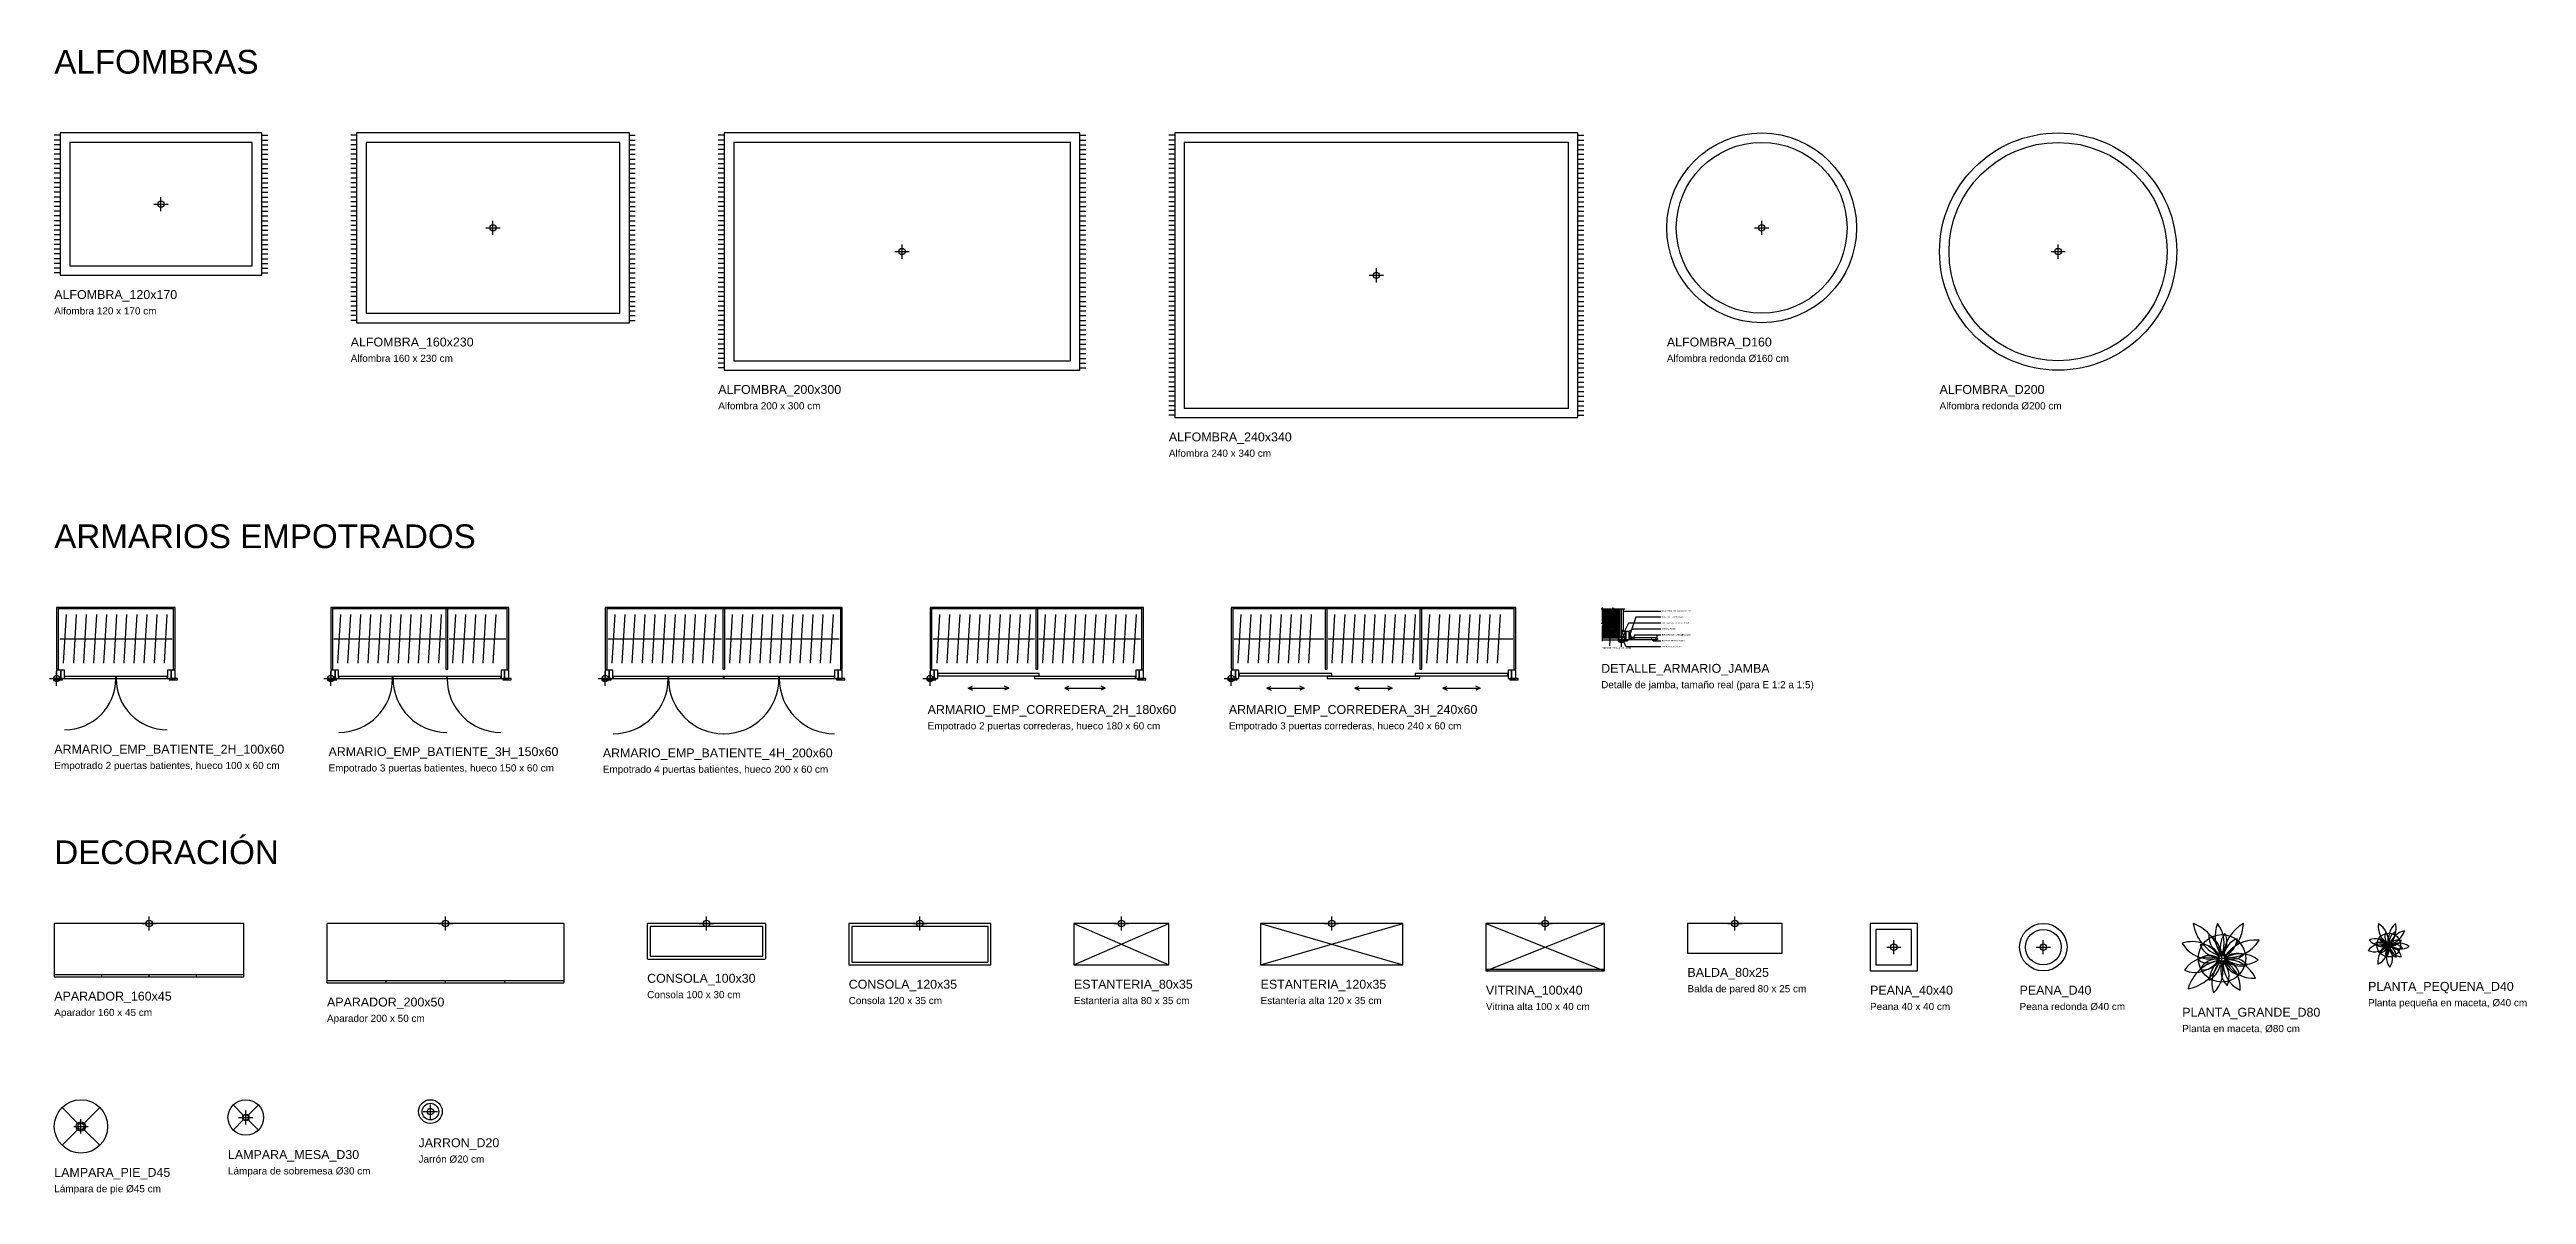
# Model space of a CAD drawing. Header units: millimetres. Extents: x -40 to 20850, y -32766 to 325.
# Drawn here: x -40 to 20850, y -32766 to -23115 of the extents above; entities that cross this region are included whole.
import ezdxf

# ---------------------------------------------------------------- set-up
doc = ezdxf.new("R2010")
doc.units = ezdxf.units.MM
for name, color, linetype in [('CAT-BLOQUES', 7, 'Continuous'), ('CAT-TEXTOS', 8, 'Continuous'), ('CAT-TITULOS', 7, 'Continuous')]:
    doc.layers.add(name, color=color, linetype=linetype)
doc.layers.add('CAT-PUNTO-INSERCION', color=1, linetype='Continuous', plot=False)
doc.styles.add('MOB_TEXTO', font='arial.ttf')

msp = doc.modelspace()

# ---------------------------------------------------------------- texts
at = {"layer": 'CAT-TEXTOS', "style": 'MOB_TEXTO'}
for s, height, p in [('ALFOMBRA_120x170', 75, (0, -25218)), ('Alfombra 120 x 170 cm', 60, (0, -25348)), ('ALFOMBRA_160x230', 75, (2500, -25618)), ('Alfombra 160 x 230 cm', 60, (2500, -25748)), ('ALFOMBRA_D160', 75, (13600, -25618)), ('Alfombra redonda Ø160 cm', 60, (13600, -25748)), ('ALFOMBRA_200x300', 75, (5600, -26018)), ('Alfombra 200 x 300 cm', 60, (5600, -26148)), ('ALFOMBRA_D200', 75, (15900, -26018)), ('Alfombra redonda Ø200 cm', 60, (15900, -26148)), ('ALFOMBRA_240x340', 75, (9400, -26418)), ('Alfombra 240 x 340 cm', 60, (9400, -26548)), ('DETALLE_ARMARIO_JAMBA', 75, (13046, -28369)), ('Detalle de jamba, tamaño real (para E 1:2 a 1:5)', 60, (13046, -28499)), ('ARMARIO_EMP_CORREDERA_2H_180x60', 75, (7366, -28716)), ('Empotrado 2 puertas correderas, hueco 180 x 60 cm', 60, (7366, -28846)), ('ARMARIO_EMP_CORREDERA_3H_240x60', 75, (9906, -28716)), ('Empotrado 3 puertas correderas, hueco 240 x 60 cm', 60, (9906, -28846)), ('ARMARIO_EMP_BATIENTE_2H_100x60', 75, (0, -29050)), ('ARMARIO_EMP_BATIENTE_3H_150x60', 75, (2313, -29071)), ('ARMARIO_EMP_BATIENTE_4H_200x60', 75, (4626, -29082)), ('Empotrado 2 puertas batientes, hueco 100 x 60 cm', 60, (0, -29180)), ('Empotrado 3 puertas batientes, hueco 150 x 60 cm', 60, (2313, -29201)), ('Empotrado 4 puertas batientes, hueco 200 x 60 cm', 60, (4626, -29212)), ('CONSOLA_100x30', 75, (5000, -30982)), ('BALDA_80x25', 75, (13774, -30932)), ('APARADOR_160x45', 75, (0, -31132)), ('APARADOR_200x50', 75, (2300, -31182)), ('Consola 100 x 30 cm', 60, (5000, -31112)), ('Consola 120 x 35 cm', 60, (6700, -31162)), ('CONSOLA_120x35', 75, (6700, -31032)), ('Estantería alta 80 x 35 cm', 60, (8600, -31162)), ('ESTANTERIA_80x35', 75, (8600, -31032)), ('Estantería alta 120 x 35 cm', 60, (10174, -31162)), ('ESTANTERIA_120x35', 75, (10174, -31032)), ('VITRINA_100x40', 75, (12074, -31082)), ('Balda de pared 80 x 25 cm', 60, (13774, -31062)), ('PEANA_40x40', 75, (15314, -31082)), ('PEANA_D40', 75, (16575, -31082)), ('Planta pequeña en maceta, Ø40 cm', 60, (19514, -31180)), ('PLANTA_PEQUENA_D40', 75, (19514, -31050)), ('Aparador 160 x 45 cm', 60, (0, -31262)), ('Aparador 200 x 50 cm', 60, (2300, -31312)), ('Vitrina alta 100 x 40 cm', 60, (12074, -31212)), ('Peana 40 x 40 cm', 60, (15314, -31212)), ('Peana redonda Ø40 cm', 60, (16575, -31212)), ('PLANTA_GRANDE_D80', 75, (17947, -31268)), ('Planta en maceta, Ø80 cm', 60, (17947, -31398)), ('JARRON_D20', 75, (3072, -32368)), ('LAMPARA_PIE_D45', 75, (0, -32618)), ('Lámpara de sobremesa Ø30 cm', 60, (1465, -32598)), ('LAMPARA_MESA_D30', 75, (1465, -32468)), ('Jarrón Ø20 cm', 60, (3072, -32498)), ('Lámpara de pie Ø45 cm', 60, (0, -32748))]:
    msp.add_text(s, height=height, dxfattribs=at).set_placement(p)
at = {"layer": 'CAT-TITULOS', "style": 'MOB_TEXTO'}
for s, p in [('ALFOMBRAS', (0, -23318)), ('ARMARIOS EMPOTRADOS', (0, -27318)), ('DECORACIÓN', (0, -29982))]:
    msp.add_text(s, height=200, dxfattribs=at).set_placement(p)

# ---------------------------------------------------------------- blocks, each defined once
blk = doc.blocks.new('APARADOR_160x45')
for p, q in [((-800, -430), (800, -430)), ((-400, -450), (-400, -430)), ((0, -450), (0, -430)), ((400, -450), (400, -430))]:
    blk.add_line(p, q)
blk.add_lwpolyline([(-796, -450), (796, -450, 0.414214), (800, -446), (800, -4, 0.414214), (796, 0), (-796, 0, 0.414214), (-800, -4), (-800, -446, 0.414214)], format="xyb", close=True)
blk = doc.blocks.new('APARADOR_200x50')
for p, q in [((-1000, -480), (1000, -480)), ((-500, -500), (-500, -480)), ((0, -500), (0, -480)), ((500, -500), (500, -480))]:
    blk.add_line(p, q)
blk.add_lwpolyline([(-996, -500), (996, -500, 0.414214), (1000, -496), (1000, -4, 0.414214), (996, 0), (-996, 0, 0.414214), (-1000, -4), (-1000, -496, 0.414214)], format="xyb", close=True)
blk = doc.blocks.new('CONSOLA_100x30')
for points in [[(-494, -300), (494, -300, 0.414214), (500, -294), (500, -6, 0.414214), (494, 0), (-494, 0, 0.414214), (-500, -6), (-500, -294, 0.414214)], [(-473, -275), (473, -275, 0.414214), (475, -273), (475, -27, 0.414214), (473, -25), (-473, -25, 0.414214), (-475, -27), (-475, -273, 0.414214)]]:
    blk.add_lwpolyline(points, format="xyb", close=True)
blk = doc.blocks.new('CONSOLA_120x35')
for points in [[(-594, -350), (594, -350, 0.414214), (600, -344), (600, -6, 0.414214), (594, 0), (-594, 0, 0.414214), (-600, -6), (-600, -344, 0.414214)], [(-573, -325), (573, -325, 0.414214), (575, -323), (575, -27, 0.414214), (573, -25), (-573, -25, 0.414214), (-575, -27), (-575, -323, 0.414214)]]:
    blk.add_lwpolyline(points, format="xyb", close=True)
blk = doc.blocks.new('ESTANTERIA_80x35')
for p, q in [((-400, -350), (400, 0)), ((-400, 0), (400, -350))]:
    blk.add_line(p, q)
blk.add_lwpolyline([(-400, -350), (400, -350), (400, 0), (-400, 0)], close=True)
blk = doc.blocks.new('ESTANTERIA_120x35')
for p, q in [((-600, -350), (600, 0)), ((-600, 0), (600, -350))]:
    blk.add_line(p, q)
blk.add_lwpolyline([(-600, -350), (600, -350), (600, 0), (-600, 0)], close=True)
blk = doc.blocks.new('VITRINA_100x40')
for p, q in [((-500, -400), (500, 0)), ((-500, 0), (500, -400)), ((-500, -385), (500, -385))]:
    blk.add_line(p, q)
blk.add_lwpolyline([(-500, -400), (500, -400), (500, 0), (-500, 0)], close=True)
blk = doc.blocks.new('BALDA_80x25')
blk.add_lwpolyline([(-400, -250), (400, -250), (400, 0), (-400, 0)], close=True)
blk = doc.blocks.new('PEANA_40x40')
for points in [[(-200, -200), (200, -200), (200, 200), (-200, 200)], [(-150, -150), (150, -150), (150, 150), (-150, 150)]]:
    blk.add_lwpolyline(points, close=True)
blk = doc.blocks.new('PEANA_D40')
for radius in [200, 150]:
    blk.add_circle((0, 0), radius)
blk = doc.blocks.new('PLANTA_GRANDE_D80')
for points in [[(-15, 18, 0.27238), (-243, 293, 0.27238)], [(-3, 24, 0.269071), (-37, 294, 0.269071)], [(3, 24, 0.289977), (25, 209, 0.289977)], [(13, 20, 0.26375), (181, 294, 0.26375)], [(-22, 9, 0.354771), (-335, 127, 0.354771)], [(-23, -7, 0.357626), (-317, -101, 0.357626)], [(-24, -2, 0.358017), (-199, -13, 0.358017)], [(-20, 13, 0.347514), (-184, 113, 0.347514)], [(-12, 21, 0.28441), (-111, 199, 0.28441)], [(15, 19, 0.291415), (129, 165, 0.291415)], [(22, 10, 0.296569), (313, 152, 0.296569)], [(23, -6, 0.305621), (212, -56, 0.305621)], [(24, 4, 0.280596), (182, 30, 0.280596)], [(24, -1, 0.325093), (305, -15, 0.325093)], [(-18, -16, 0.288961), (-286, -256, 0.288961)], [(-21, -11, 0.335714), (-186, -93, 0.335714)], [(-12, -21, 0.263921), (-107, -184, 0.263921)], [(-6, -23, 0.290848), (-72, -292, 0.290848)], [(5, -24, 0.317303), (44, -228, 0.317303)], [(12, -21, 0.31816), (152, -268, 0.31816)], [(18, -16, 0.32953), (147, -138, 0.32953)], [(21, -12, 0.314774), (284, -167, 0.314774)]]:
    blk.add_lwpolyline(points, format="xyb", close=True)
blk.add_circle((0, 0), 200)
blk = doc.blocks.new('PLANTA_PEQUENA_D40')
for points in [[(-12, -3, 0.346805), (-174, -45, 0.346805)], [(-12, 3, 0.323907), (-165, 43, 0.323907)], [(-12, 1, 0.303616), (-122, 10, 0.303616)], [(-5, 11, 0.307026), (-87, 180, 0.307026)], [(-10, 7, 0.273597), (-77, 52, 0.273597)], [(-3, 12, 0.353559), (-27, 102, 0.353559)], [(4, 11, 0.285935), (58, 182, 0.285935)], [(5, 11, 0.299496), (54, 109, 0.299496)], [(9, 8, 0.266553), (134, 119, 0.266553)], [(11, 4, 0.347881), (108, 38, 0.347881)], [(12, -1, 0.296996), (174, -13, 0.296996)], [(12, -3, 0.359099), (116, -27, 0.359099)], [(-6, -10, 0.327141), (-92, -161, 0.327141)], [(-9, -8, 0.310724), (-74, -67, 0.310724)], [(-2, -12, 0.318507), (-21, -100, 0.318507)], [(1, -12, 0.31911), (10, -186, 0.31911)], [(6, -10, 0.328198), (63, -103, 0.328198)], [(9, -8, 0.346553), (106, -100, 0.346553)]]:
    blk.add_lwpolyline(points, format="xyb", close=True)
blk.add_circle((0, 0), 100)
blk = doc.blocks.new('LAMPARA_PIE_D45')
for p, q in [((-28, 28), (-159, 159)), ((28, 28), (159, 159)), ((-28, -28), (-159, -159)), ((28, -28), (159, -159))]:
    blk.add_line(p, q)
for radius in [225, 40]:
    blk.add_circle((0, 0), radius)
blk = doc.blocks.new('LAMPARA_MESA_D30')
for p, q in [((-18, 18), (-106, 106)), ((18, 18), (106, 106)), ((-18, -18), (-106, -106)), ((18, -18), (106, -106))]:
    blk.add_line(p, q)
for radius in [150, 25]:
    blk.add_circle((0, 0), radius)
blk = doc.blocks.new('JARRON_D20')
for radius in [100, 70]:
    blk.add_circle((0, 0), radius)
blk = doc.blocks.new('ARMARIO_EMP_BATIENTE_2H_100x60')
for p, q in [((59, 130), (83, 540)), ((144, 130), (168, 540)), ((229, 130), (253, 540)), ((314, 130), (338, 540)), ((399, 130), (423, 540)), ((484, 130), (508, 540)), ((569, 130), (593, 540)), ((654, 130), (678, 540)), ((739, 130), (763, 540)), ((824, 130), (848, 540)), ((909, 130), (933, 540)), ((26, 335), (974, 335))]:
    blk.add_line(p, q)
for points in [[(0, 80), (16, 80), (16, 600), (0, 600)], [(16, 590), (984, 590), (984, 600), (16, 600)], [(984, 80), (1000, 80), (1000, 600), (984, 600)], [(-20, -10), (50, -10), (50, 0), (-20, 0)], [(0, 0), (35, 0), (35, 70), (0, 70)], [(35, 0), (65, 0), (65, 70), (35, 70)], [(67, 0), (498.5, 0), (498.5, 19), (67, 19)], [(501.5, 0), (933, 0), (933, 19), (501.5, 19)], [(935, 0), (965, 0), (965, 70), (935, 70)], [(950, -10), (1020, -10), (1020, 0), (950, 0)], [(965, 0), (1000, 0), (1000, 70), (965, 70)]]:
    blk.add_lwpolyline(points, close=True)
for centre, start, end in [((67, 0), 270, 360), ((933, 0), 180, 270)]:
    blk.add_arc(centre, 431.5, start, end)
blk = doc.blocks.new('ARMARIO_EMP_BATIENTE_3H_150x60')
for p, q in [((59, 130), (83, 540)), ((144, 130), (168, 540)), ((229, 130), (253, 540)), ((314, 130), (338, 540)), ((399, 130), (423, 540)), ((484, 130), (508, 540)), ((569, 130), (593, 540)), ((654, 130), (678, 540)), ((739, 130), (763, 540)), ((824, 130), (848, 540)), ((909, 130), (933, 540)), ((1029, 130), (1053, 540)), ((1114, 130), (1138, 540)), ((1199, 130), (1223, 540)), ((1284, 130), (1308, 540)), ((1369, 130), (1393, 540)), ((26, 335), (960, 335)), ((996, 335), (1474, 335))]:
    blk.add_line(p, q)
for points in [[(0, 80), (16, 80), (16, 600), (0, 600)], [(16, 590), (1484, 590), (1484, 600), (16, 600)], [(970, 80), (986, 80), (986, 590), (970, 590)], [(1484, 80), (1500, 80), (1500, 600), (1484, 600)], [(-20, -10), (50, -10), (50, 0), (-20, 0)], [(0, 0), (35, 0), (35, 70), (0, 70)], [(35, 0), (65, 0), (65, 70), (35, 70)], [(67, 0), (520, 0), (520, 19), (67, 19)], [(523, 0), (977, 0), (977, 19), (523, 19)], [(980, 0), (1433, 0), (1433, 19), (980, 19)], [(1435, 0), (1465, 0), (1465, 70), (1435, 70)], [(1450, -10), (1520, -10), (1520, 0), (1450, 0)], [(1465, 0), (1500, 0), (1500, 70), (1465, 70)]]:
    blk.add_lwpolyline(points, close=True)
for centre, start, end in [((67, 0), 270, 360), ((977, 0), 180, 270), ((1433, 0), 180, 270)]:
    blk.add_arc(centre, 453, start, end)
blk = doc.blocks.new('ARMARIO_EMP_BATIENTE_4H_200x60')
for p, q in [((59, 130), (83, 540)), ((144, 130), (168, 540)), ((229, 130), (253, 540)), ((314, 130), (338, 540)), ((399, 130), (423, 540)), ((484, 130), (508, 540)), ((569, 130), (593, 540)), ((654, 130), (678, 540)), ((739, 130), (763, 540)), ((824, 130), (848, 540)), ((909, 130), (933, 540)), ((1051, 130), (1075, 540)), ((1136, 130), (1160, 540)), ((1221, 130), (1245, 540)), ((1306, 130), (1330, 540)), ((1391, 130), (1415, 540)), ((1476, 130), (1500, 540)), ((1561, 130), (1585, 540)), ((1646, 130), (1670, 540)), ((1731, 130), (1755, 540)), ((1816, 130), (1840, 540)), ((1901, 130), (1925, 540)), ((26, 335), (982, 335)), ((1018, 335), (1974, 335))]:
    blk.add_line(p, q)
for points in [[(0, 80), (16, 80), (16, 600), (0, 600)], [(16, 590), (1984, 590), (1984, 600), (16, 600)], [(992, 80), (1008, 80), (1008, 590), (992, 590)], [(1984, 80), (2000, 80), (2000, 600), (1984, 600)], [(-20, -10), (50, -10), (50, 0), (-20, 0)], [(0, 0), (35, 0), (35, 70), (0, 70)], [(35, 0), (65, 0), (65, 70), (35, 70)], [(67, 0), (531.25, 0), (531.25, 19), (67, 19)], [(534.25, 0), (998.5, 0), (998.5, 19), (534.25, 19)], [(1001.5, 0), (1465.75, 0), (1465.75, 19), (1001.5, 19)], [(1468.75, 0), (1933, 0), (1933, 19), (1468.75, 19)], [(1935, 0), (1965, 0), (1965, 70), (1935, 70)], [(1950, -10), (2020, -10), (2020, 0), (1950, 0)], [(1965, 0), (2000, 0), (2000, 70), (1965, 70)]]:
    blk.add_lwpolyline(points, close=True)
for centre, start, end in [((67, 0), 270, 360), ((998.5, 0), 180, 270), ((1001.5, 0), 270, 360), ((1933, 0), 180, 270)]:
    blk.add_arc(centre, 464.25, start, end)
blk = doc.blocks.new('ARMARIO_EMP_CORREDERA_2H_180x60')
for p, q in [((59, 130), (83, 540)), ((144, 130), (168, 540)), ((229, 130), (253, 540)), ((314, 130), (338, 540)), ((399, 130), (423, 540)), ((484, 130), (508, 540)), ((569, 130), (593, 540)), ((654, 130), (678, 540)), ((739, 130), (763, 540)), ((824, 130), (848, 540)), ((951, 130), (975, 540)), ((1036, 130), (1060, 540)), ((1121, 130), (1145, 540)), ((1206, 130), (1230, 540)), ((1291, 130), (1315, 540)), ((1376, 130), (1400, 540)), ((1461, 130), (1485, 540)), ((1546, 130), (1570, 540)), ((1631, 130), (1655, 540)), ((1716, 130), (1740, 540)), ((26, 335), (882, 335)), ((918, 335), (1774, 335)), ((322.9, -80), (357.9, -62.5)), ((322.9, -80), (664.1, -80)), ((322.9, -80), (357.9, -97.5)), ((664.1, -80), (629.1, -62.5)), ((664.1, -80), (629.1, -97.5)), ((1135.9, -80), (1170.9, -62.5)), ((1135.9, -80), (1477.1, -80)), ((1135.9, -80), (1170.9, -97.5)), ((1477.1, -80), (1442.1, -62.5)), ((1477.1, -80), (1442.1, -97.5))]:
    blk.add_line(p, q)
for points in [[(0, 80), (16, 80), (16, 600), (0, 600)], [(16, 590), (1784, 590), (1784, 600), (16, 600)], [(892, 80), (908, 80), (908, 590), (892, 590)], [(1784, 80), (1800, 80), (1800, 600), (1784, 600)], [(-20, -10), (50, -10), (50, 0), (-20, 0)], [(0, 0), (35, 0), (35, 70), (0, 70)], [(35, 0), (65, 0), (65, 70), (35, 70)], [(67, 23), (920, 23), (920, 42), (67, 42)], [(880, 0), (1733, 0), (1733, 19), (880, 19)], [(1735, 0), (1765, 0), (1765, 70), (1735, 70)], [(1750, -10), (1820, -10), (1820, 0), (1750, 0)], [(1765, 0), (1800, 0), (1800, 70), (1765, 70)]]:
    blk.add_lwpolyline(points, close=True)
blk = doc.blocks.new('ARMARIO_EMP_CORREDERA_3H_240x60')
for p, q in [((59, 130), (83, 540)), ((144, 130), (168, 540)), ((229, 130), (253, 540)), ((314, 130), (338, 540)), ((399, 130), (423, 540)), ((484, 130), (508, 540)), ((569, 130), (593, 540)), ((654, 130), (678, 540)), ((851, 130), (875, 540)), ((936, 130), (960, 540)), ((1021, 130), (1045, 540)), ((1106, 130), (1130, 540)), ((1191, 130), (1215, 540)), ((1276, 130), (1300, 540)), ((1361, 130), (1385, 540)), ((1446, 130), (1470, 540)), ((1531, 130), (1555, 540)), ((1651, 130), (1675, 540)), ((1736, 130), (1760, 540)), ((1821, 130), (1845, 540)), ((1906, 130), (1930, 540)), ((1991, 130), (2015, 540)), ((2076, 130), (2100, 540)), ((2161, 130), (2185, 540)), ((2246, 130), (2270, 540)), ((26, 335), (782, 335)), ((818, 335), (1582, 335)), ((1618, 335), (2374, 335)), ((301.6, -80), (336.6, -62.5)), ((301.6, -80), (614.4, -80)), ((301.6, -80), (336.6, -97.5)), ((614.4, -80), (579.4, -62.5)), ((614.4, -80), (579.4, -97.5)), ((1043.6, -80), (1078.6, -62.5)), ((1043.6, -80), (1356.4, -80)), ((1043.6, -80), (1078.6, -97.5)), ((1356.4, -80), (1321.4, -62.5)), ((1356.4, -80), (1321.4, -97.5)), ((1785.6, -80), (1820.6, -62.5)), ((1785.6, -80), (2098.4, -80)), ((1785.6, -80), (1820.6, -97.5)), ((2098.4, -80), (2063.4, -62.5)), ((2098.4, -80), (2063.4, -97.5))]:
    blk.add_line(p, q)
for points in [[(0, 80), (16, 80), (16, 600), (0, 600)], [(16, 590), (2384, 590), (2384, 600), (16, 600)], [(792, 80), (808, 80), (808, 590), (792, 590)], [(1592, 80), (1608, 80), (1608, 590), (1592, 590)], [(2384, 80), (2400, 80), (2400, 600), (2384, 600)], [(-20, -10), (50, -10), (50, 0), (-20, 0)], [(0, 0), (35, 0), (35, 70), (0, 70)], [(35, 0), (65, 0), (65, 70), (35, 70)], [(67, 23), (849, 23), (849, 42), (67, 42)], [(809, 0), (1591, 0), (1591, 19), (809, 19)], [(1551, 23), (2333, 23), (2333, 42), (1551, 42)], [(2335, 0), (2365, 0), (2365, 70), (2335, 70)], [(2350, -10), (2420, -10), (2420, 0), (2350, 0)], [(2365, 0), (2400, 0), (2400, 70), (2365, 70)]]:
    blk.add_lwpolyline(points, close=True)
blk = doc.blocks.new('DETALLE_ARMARIO_JAMBA')
h = blk.add_hatch()
h.set_pattern_fill('ANSI31', color=256, scale=3)
h.paths.add_polyline_path([(-160, 15), (-15, 15), (-15, 260), (-160, 260)])
for p, q in [((-15, 15), (-15, 260)), ((0, 0), (0, 260)), ((-160, 15), (-15, 15)), ((-160, 0), (0, 0)), ((0, 0), (35, 70)), ((0, 70), (35, 0))]:
    blk.add_line(p, q)
for points in [[(-172, 260), (-90, 260), (-84, 250), (-72, 270), (-66, 260), (28, 260)], [(-160, -12), (-160, 118), (-150, 124), (-170, 136), (-160, 142), (-160, 272)], [(0, 80), (16, 80), (16, 260)], [(330, 239), (16, 239)], [(-100, -52), (-90, 100)], [(330, 139), (60, 139), (18, 62)], [(330, 89), (100, 89), (50, 66)], [(300, 0), (67, 0), (67, 19), (300, 19)], [(330, 189), (120, 189), (75, 58)], [(330, 39), (110, 39), (100, 16)], [(330, -11), (270, -11), (250, 8)], [(300, -14), (300, 4), (310, 8), (290, 14), (300, 18), (300, 33)], [(330, -61), (40, -61), (15, -6)]]:
    blk.add_lwpolyline(points)
blk.add_lwpolyline([(-17, -10), (50, -10), (50, 0), (-20, 0), (-20, -7, 0.414214)], format="xyb", close=True)
for points in [[(0, 0), (35, 0), (35, 70), (0, 70)], [(35, 0), (65, 0), (65, 70), (35, 70)], [(65, 28), (75, 28), (75, 62), (65, 62)], [(72, 6), (107, 6), (107, 19), (72, 19)]]:
    blk.add_lwpolyline(points, close=True)
at = {"const_width": 5}
blk.add_lwpolyline([(90, 17), (75, 45)], dxfattribs=at)
at = {"style": 'MOB_TEXTO'}
for s, p in [('COSTADO DEL CASCO 16 mm', (340, 235)), ('BASE DE LA BISAGRA', (340, 185)), ('PREMARCO DE PINO 70x35', (340, 135)), ('CERCO 70x30', (340, 85)), ('BISAGRA DE CAZOLETA Ø35', (340, 35)), ('TABIQUE + ENLUCIDO 15 mm', (-165, -75)), ('TAPAJUNTAS 70x10', (340, -65)), ('PUERTA DE DM 19 mm', (340, -15))]:
    blk.add_text(s, height=12.5, dxfattribs=at).set_placement(p)
blk = doc.blocks.new('ALFOMBRA_120x170')
for p, q in [((-850, 580), (-900, 580)), ((-850, 540), (-900, 540)), ((-850, 500), (-900, 500)), ((-850, 460), (-900, 460)), ((-850, 420), (-900, 420)), ((850, 580), (900, 580)), ((850, 540), (900, 540)), ((850, 500), (900, 500)), ((850, 460), (900, 460)), ((850, 420), (900, 420)), ((-850, 380), (-900, 380)), ((-850, 340), (-900, 340)), ((-850, 300), (-900, 300)), ((-850, 260), (-900, 260)), ((-850, 220), (-900, 220)), ((850, 380), (900, 380)), ((850, 340), (900, 340)), ((850, 300), (900, 300)), ((850, 260), (900, 260)), ((850, 220), (900, 220)), ((-850, 180), (-900, 180)), ((-850, 140), (-900, 140)), ((-850, 100), (-900, 100)), ((-850, 60), (-900, 60)), ((-850, 20), (-900, 20)), ((850, 180), (900, 180)), ((850, 140), (900, 140)), ((850, 100), (900, 100)), ((850, 60), (900, 60)), ((850, 20), (900, 20)), ((-850, -20), (-900, -20)), ((-850, -60), (-900, -60)), ((-850, -100), (-900, -100)), ((-850, -140), (-900, -140)), ((-850, -180), (-900, -180)), ((850, -20), (900, -20)), ((850, -60), (900, -60)), ((850, -100), (900, -100)), ((850, -140), (900, -140)), ((850, -180), (900, -180)), ((-850, -220), (-900, -220)), ((-850, -260), (-900, -260)), ((-850, -300), (-900, -300)), ((-850, -340), (-900, -340)), ((-850, -380), (-900, -380)), ((850, -220), (900, -220)), ((850, -260), (900, -260)), ((850, -300), (900, -300)), ((850, -340), (900, -340)), ((850, -380), (900, -380)), ((-850, -420), (-900, -420)), ((-850, -460), (-900, -460)), ((-850, -500), (-900, -500)), ((-850, -540), (-900, -540)), ((-850, -580), (-900, -580)), ((850, -420), (900, -420)), ((850, -460), (900, -460)), ((850, -500), (900, -500)), ((850, -540), (900, -540)), ((850, -580), (900, -580))]:
    blk.add_line(p, q)
for points in [[(-850, -600), (850, -600), (850, 600), (-850, 600)], [(-770, -520), (770, -520), (770, 520), (-770, 520)]]:
    blk.add_lwpolyline(points, close=True)
blk = doc.blocks.new('ALFOMBRA_160x230')
for p, q in [((-1150, 780), (-1200, 780)), ((-1150, 740), (-1200, 740)), ((-1150, 700), (-1200, 700)), ((-1150, 660), (-1200, 660)), ((1150, 780), (1200, 780)), ((1150, 740), (1200, 740)), ((1150, 700), (1200, 700)), ((1150, 660), (1200, 660)), ((-1150, 620), (-1200, 620)), ((-1150, 580), (-1200, 580)), ((-1150, 540), (-1200, 540)), ((-1150, 500), (-1200, 500)), ((-1150, 460), (-1200, 460)), ((-1150, 420), (-1200, 420)), ((1150, 620), (1200, 620)), ((1150, 580), (1200, 580)), ((1150, 540), (1200, 540)), ((1150, 500), (1200, 500)), ((1150, 460), (1200, 460)), ((1150, 420), (1200, 420)), ((-1150, 380), (-1200, 380)), ((-1150, 340), (-1200, 340)), ((-1150, 300), (-1200, 300)), ((-1150, 260), (-1200, 260)), ((-1150, 220), (-1200, 220)), ((1150, 380), (1200, 380)), ((1150, 340), (1200, 340)), ((1150, 300), (1200, 300)), ((1150, 260), (1200, 260)), ((1150, 220), (1200, 220)), ((-1150, 180), (-1200, 180)), ((-1150, 140), (-1200, 140)), ((-1150, 100), (-1200, 100)), ((-1150, 60), (-1200, 60)), ((-1150, 20), (-1200, 20)), ((1150, 180), (1200, 180)), ((1150, 140), (1200, 140)), ((1150, 100), (1200, 100)), ((1150, 60), (1200, 60)), ((1150, 20), (1200, 20)), ((-1150, -20), (-1200, -20)), ((-1150, -60), (-1200, -60)), ((-1150, -100), (-1200, -100)), ((-1150, -140), (-1200, -140)), ((-1150, -180), (-1200, -180)), ((1150, -20), (1200, -20)), ((1150, -60), (1200, -60)), ((1150, -100), (1200, -100)), ((1150, -140), (1200, -140)), ((1150, -180), (1200, -180)), ((-1150, -220), (-1200, -220)), ((-1150, -260), (-1200, -260)), ((-1150, -300), (-1200, -300)), ((-1150, -340), (-1200, -340)), ((-1150, -380), (-1200, -380)), ((1150, -220), (1200, -220)), ((1150, -260), (1200, -260)), ((1150, -300), (1200, -300)), ((1150, -340), (1200, -340)), ((1150, -380), (1200, -380)), ((-1150, -420), (-1200, -420)), ((-1150, -460), (-1200, -460)), ((-1150, -500), (-1200, -500)), ((-1150, -540), (-1200, -540)), ((-1150, -580), (-1200, -580)), ((-1150, -620), (-1200, -620)), ((1150, -420), (1200, -420)), ((1150, -460), (1200, -460)), ((1150, -500), (1200, -500)), ((1150, -540), (1200, -540)), ((1150, -580), (1200, -580)), ((1150, -620), (1200, -620)), ((-1150, -660), (-1200, -660)), ((-1150, -700), (-1200, -700)), ((-1150, -740), (-1200, -740)), ((-1150, -780), (-1200, -780)), ((1150, -660), (1200, -660)), ((1150, -700), (1200, -700)), ((1150, -740), (1200, -740)), ((1150, -780), (1200, -780))]:
    blk.add_line(p, q)
for points in [[(-1150, -800), (1150, -800), (1150, 800), (-1150, 800)], [(-1070, -720), (1070, -720), (1070, 720), (-1070, 720)]]:
    blk.add_lwpolyline(points, close=True)
blk = doc.blocks.new('ALFOMBRA_200x300')
for p, q in [((-1500, 980), (-1550, 980)), ((-1500, 940), (-1550, 940)), ((-1500, 900), (-1550, 900)), ((-1500, 860), (-1550, 860)), ((1500, 980), (1550, 980)), ((1500, 940), (1550, 940)), ((1500, 900), (1550, 900)), ((1500, 860), (1550, 860)), ((-1500, 820), (-1550, 820)), ((-1500, 780), (-1550, 780)), ((-1500, 740), (-1550, 740)), ((-1500, 700), (-1550, 700)), ((-1500, 660), (-1550, 660)), ((1500, 820), (1550, 820)), ((1500, 780), (1550, 780)), ((1500, 740), (1550, 740)), ((1500, 700), (1550, 700)), ((1500, 660), (1550, 660)), ((-1500, 620), (-1550, 620)), ((-1500, 580), (-1550, 580)), ((-1500, 540), (-1550, 540)), ((-1500, 500), (-1550, 500)), ((-1500, 460), (-1550, 460)), ((-1500, 420), (-1550, 420)), ((1500, 620), (1550, 620)), ((1500, 580), (1550, 580)), ((1500, 540), (1550, 540)), ((1500, 500), (1550, 500)), ((1500, 460), (1550, 460)), ((1500, 420), (1550, 420)), ((-1500, 380), (-1550, 380)), ((-1500, 340), (-1550, 340)), ((-1500, 300), (-1550, 300)), ((-1500, 260), (-1550, 260)), ((-1500, 220), (-1550, 220)), ((1500, 380), (1550, 380)), ((1500, 340), (1550, 340)), ((1500, 300), (1550, 300)), ((1500, 260), (1550, 260)), ((1500, 220), (1550, 220)), ((-1500, 180), (-1550, 180)), ((-1500, 140), (-1550, 140)), ((-1500, 100), (-1550, 100)), ((-1500, 60), (-1550, 60)), ((-1500, 20), (-1550, 20)), ((1500, 180), (1550, 180)), ((1500, 140), (1550, 140)), ((1500, 100), (1550, 100)), ((1500, 60), (1550, 60)), ((1500, 20), (1550, 20)), ((-1500, -20), (-1550, -20)), ((-1500, -60), (-1550, -60)), ((-1500, -100), (-1550, -100)), ((-1500, -140), (-1550, -140)), ((-1500, -180), (-1550, -180)), ((1500, -20), (1550, -20)), ((1500, -60), (1550, -60)), ((1500, -100), (1550, -100)), ((1500, -140), (1550, -140)), ((1500, -180), (1550, -180)), ((-1500, -220), (-1550, -220)), ((-1500, -260), (-1550, -260)), ((-1500, -300), (-1550, -300)), ((-1500, -340), (-1550, -340)), ((-1500, -380), (-1550, -380)), ((1500, -220), (1550, -220)), ((1500, -260), (1550, -260)), ((1500, -300), (1550, -300)), ((1500, -340), (1550, -340)), ((1500, -380), (1550, -380)), ((-1500, -420), (-1550, -420)), ((-1500, -460), (-1550, -460)), ((-1500, -500), (-1550, -500)), ((-1500, -540), (-1550, -540)), ((-1500, -580), (-1550, -580)), ((-1500, -620), (-1550, -620)), ((1500, -420), (1550, -420)), ((1500, -460), (1550, -460)), ((1500, -500), (1550, -500)), ((1500, -540), (1550, -540)), ((1500, -580), (1550, -580)), ((1500, -620), (1550, -620)), ((-1500, -660), (-1550, -660)), ((-1500, -700), (-1550, -700)), ((-1500, -740), (-1550, -740)), ((-1500, -780), (-1550, -780)), ((-1500, -820), (-1550, -820)), ((1500, -660), (1550, -660)), ((1500, -700), (1550, -700)), ((1500, -740), (1550, -740)), ((1500, -780), (1550, -780)), ((1500, -820), (1550, -820)), ((-1500, -860), (-1550, -860)), ((-1500, -900), (-1550, -900)), ((-1500, -940), (-1550, -940)), ((-1500, -980), (-1550, -980)), ((1500, -860), (1550, -860)), ((1500, -900), (1550, -900)), ((1500, -940), (1550, -940)), ((1500, -980), (1550, -980))]:
    blk.add_line(p, q)
for points in [[(-1500, -1000), (1500, -1000), (1500, 1000), (-1500, 1000)], [(-1420, -920), (1420, -920), (1420, 920), (-1420, 920)]]:
    blk.add_lwpolyline(points, close=True)
blk = doc.blocks.new('ALFOMBRA_240x340')
for p, q in [((-1700, 1180), (-1750, 1180)), ((-1700, 1140), (-1750, 1140)), ((-1700, 1100), (-1750, 1100)), ((-1700, 1060), (-1750, 1060)), ((1700, 1180), (1750, 1180)), ((1700, 1140), (1750, 1140)), ((1700, 1100), (1750, 1100)), ((1700, 1060), (1750, 1060)), ((-1700, 1020), (-1750, 1020)), ((-1700, 980), (-1750, 980)), ((-1700, 940), (-1750, 940)), ((-1700, 900), (-1750, 900)), ((-1700, 860), (-1750, 860)), ((1700, 1020), (1750, 1020)), ((1700, 980), (1750, 980)), ((1700, 940), (1750, 940)), ((1700, 900), (1750, 900)), ((1700, 860), (1750, 860)), ((-1700, 820), (-1750, 820)), ((-1700, 780), (-1750, 780)), ((-1700, 740), (-1750, 740)), ((-1700, 700), (-1750, 700)), ((-1700, 660), (-1750, 660)), ((1700, 820), (1750, 820)), ((1700, 780), (1750, 780)), ((1700, 740), (1750, 740)), ((1700, 700), (1750, 700)), ((1700, 660), (1750, 660)), ((-1700, 620), (-1750, 620)), ((-1700, 580), (-1750, 580)), ((-1700, 540), (-1750, 540)), ((-1700, 500), (-1750, 500)), ((-1700, 460), (-1750, 460)), ((-1700, 420), (-1750, 420)), ((1700, 620), (1750, 620)), ((1700, 580), (1750, 580)), ((1700, 540), (1750, 540)), ((1700, 500), (1750, 500)), ((1700, 460), (1750, 460)), ((1700, 420), (1750, 420)), ((-1700, 380), (-1750, 380)), ((-1700, 340), (-1750, 340)), ((-1700, 300), (-1750, 300)), ((-1700, 260), (-1750, 260)), ((-1700, 220), (-1750, 220)), ((1700, 380), (1750, 380)), ((1700, 340), (1750, 340)), ((1700, 300), (1750, 300)), ((1700, 260), (1750, 260)), ((1700, 220), (1750, 220)), ((-1700, 180), (-1750, 180)), ((-1700, 140), (-1750, 140)), ((-1700, 100), (-1750, 100)), ((-1700, 60), (-1750, 60)), ((-1700, 20), (-1750, 20)), ((1700, 180), (1750, 180)), ((1700, 140), (1750, 140)), ((1700, 100), (1750, 100)), ((1700, 60), (1750, 60)), ((1700, 20), (1750, 20)), ((-1700, -20), (-1750, -20)), ((-1700, -60), (-1750, -60)), ((-1700, -100), (-1750, -100)), ((-1700, -140), (-1750, -140)), ((-1700, -180), (-1750, -180)), ((1700, -20), (1750, -20)), ((1700, -60), (1750, -60)), ((1700, -100), (1750, -100)), ((1700, -140), (1750, -140)), ((1700, -180), (1750, -180)), ((-1700, -220), (-1750, -220)), ((-1700, -260), (-1750, -260)), ((-1700, -300), (-1750, -300)), ((-1700, -340), (-1750, -340)), ((-1700, -380), (-1750, -380)), ((1700, -220), (1750, -220)), ((1700, -260), (1750, -260)), ((1700, -300), (1750, -300)), ((1700, -340), (1750, -340)), ((1700, -380), (1750, -380)), ((-1700, -420), (-1750, -420)), ((-1700, -460), (-1750, -460)), ((-1700, -500), (-1750, -500)), ((-1700, -540), (-1750, -540)), ((-1700, -580), (-1750, -580)), ((-1700, -620), (-1750, -620)), ((1700, -420), (1750, -420)), ((1700, -460), (1750, -460)), ((1700, -500), (1750, -500)), ((1700, -540), (1750, -540)), ((1700, -580), (1750, -580)), ((1700, -620), (1750, -620)), ((-1700, -660), (-1750, -660)), ((-1700, -700), (-1750, -700)), ((-1700, -740), (-1750, -740)), ((-1700, -780), (-1750, -780)), ((-1700, -820), (-1750, -820)), ((1700, -660), (1750, -660)), ((1700, -700), (1750, -700)), ((1700, -740), (1750, -740)), ((1700, -780), (1750, -780)), ((1700, -820), (1750, -820)), ((-1700, -860), (-1750, -860)), ((-1700, -900), (-1750, -900)), ((-1700, -940), (-1750, -940)), ((-1700, -980), (-1750, -980)), ((-1700, -1020), (-1750, -1020)), ((1700, -860), (1750, -860)), ((1700, -900), (1750, -900)), ((1700, -940), (1750, -940)), ((1700, -980), (1750, -980)), ((1700, -1020), (1750, -1020)), ((-1700, -1060), (-1750, -1060)), ((-1700, -1100), (-1750, -1100)), ((-1700, -1140), (-1750, -1140)), ((-1700, -1180), (-1750, -1180)), ((1700, -1060), (1750, -1060)), ((1700, -1100), (1750, -1100)), ((1700, -1140), (1750, -1140)), ((1700, -1180), (1750, -1180))]:
    blk.add_line(p, q)
for points in [[(-1700, -1200), (1700, -1200), (1700, 1200), (-1700, 1200)], [(-1620, -1120), (1620, -1120), (1620, 1120), (-1620, 1120)]]:
    blk.add_lwpolyline(points, close=True)
blk = doc.blocks.new('ALFOMBRA_D160')
for radius in [800, 720]:
    blk.add_circle((0, 0), radius)
blk = doc.blocks.new('ALFOMBRA_D200')
for radius in [1000, 920]:
    blk.add_circle((0, 0), radius)

# ---------------------------------------------------------------- linework, layer by layer
at = {"layer": 'CAT-PUNTO-INSERCION'}
for p, q in [((840, -24418), (960, -24418)), ((900, -24478), (900, -24358)), ((3640, -24618), (3760, -24618)), ((3700, -24678), (3700, -24558)), ((14340, -24618), (14460, -24618)), ((14400, -24678), (14400, -24558)), ((7090, -24818), (7210, -24818)), ((7150, -24878), (7150, -24758)), ((16840, -24818), (16960, -24818)), ((16900, -24878), (16900, -24758)), ((11090, -25018), (11210, -25018)), ((11150, -25078), (11150, -24958)), ((13158, -28090), (13278, -28090)), ((13218, -28150), (13218, -28030)), ((20, -28478), (20, -28358)), ((2333, -28478), (2333, -28358)), ((4646, -28478), (4646, -28358)), ((7386, -28478), (7386, -28358)), ((9926, -28478), (9926, -28358)), ((-40, -28418), (80, -28418)), ((2273, -28418), (2393, -28418)), ((4586, -28418), (4706, -28418)), ((7326, -28418), (7446, -28418)), ((9866, -28418), (9986, -28418)), ((740, -30482), (860, -30482)), ((800, -30542), (800, -30422)), ((3240, -30482), (3360, -30482)), ((3300, -30542), (3300, -30422)), ((5440, -30482), (5560, -30482)), ((5500, -30542), (5500, -30422)), ((7240, -30482), (7360, -30482)), ((7300, -30542), (7300, -30422)), ((8940, -30482), (9060, -30482)), ((9000, -30542), (9000, -30422)), ((10714, -30482), (10834, -30482)), ((10774, -30542), (10774, -30422)), ((12514, -30482), (12634, -30482)), ((12574, -30542), (12574, -30422)), ((14114, -30482), (14234, -30482)), ((14174, -30542), (14174, -30422)), ((15454, -30682), (15574, -30682)), ((15514, -30742), (15514, -30622)), ((16715, -30682), (16835, -30682)), ((16775, -30742), (16775, -30622)), ((19628, -30664), (19748, -30664)), ((19688, -30724), (19688, -30604)), ((18222, -30776), (18342, -30776)), ((18282, -30836), (18282, -30716)), ((225, -32253), (225, -32133)), ((1555, -32118), (1675, -32118)), ((1615, -32178), (1615, -32058)), ((3112, -32068), (3232, -32068)), ((3172, -32128), (3172, -32008)), ((165, -32193), (285, -32193))]:
    msp.add_line(p, q, dxfattribs=at)
for centre in [(900, -24418), (3700, -24618), (14400, -24618), (7150, -24818), (16900, -24818), (11150, -25018), (13218, -28090), (20, -28418), (2333, -28418), (4646, -28418), (7386, -28418), (9926, -28418), (800, -30482), (3300, -30482), (5500, -30482), (7300, -30482), (9000, -30482), (10774, -30482), (12574, -30482), (14174, -30482), (15514, -30682), (16775, -30682), (19688, -30664), (18282, -30776), (225, -32193), (1615, -32118), (3172, -32068)]:
    msp.add_circle(centre, 27, dxfattribs=at)

# ---------------------------------------------------------------- block references
at = {"layer": 'CAT-BLOQUES'}
for name, p in [('ALFOMBRA_120x170', (900, -24418)), ('ALFOMBRA_160x230', (3700, -24618)), ('ALFOMBRA_200x300', (7150, -24818)), ('ALFOMBRA_240x340', (11150, -25018)), ('ALFOMBRA_D160', (14400, -24618)), ('ALFOMBRA_D200', (16900, -24818)), ('ARMARIO_EMP_BATIENTE_2H_100x60', (20, -28418)), ('ARMARIO_EMP_BATIENTE_3H_150x60', (2333, -28418)), ('ARMARIO_EMP_BATIENTE_4H_200x60', (4646, -28418)), ('ARMARIO_EMP_CORREDERA_2H_180x60', (7386, -28418)), ('ARMARIO_EMP_CORREDERA_3H_240x60', (9926, -28418)), ('DETALLE_ARMARIO_JAMBA', (13218, -28090)), ('APARADOR_160x45', (800, -30482)), ('APARADOR_200x50', (3300, -30482)), ('CONSOLA_100x30', (5500, -30482)), ('CONSOLA_120x35', (7300, -30482)), ('ESTANTERIA_80x35', (9000, -30482)), ('ESTANTERIA_120x35', (10774, -30482)), ('VITRINA_100x40', (12574, -30482)), ('BALDA_80x25', (14174, -30482)), ('PEANA_40x40', (15514, -30682)), ('PEANA_D40', (16775, -30682)), ('PLANTA_GRANDE_D80', (18282, -30776)), ('PLANTA_PEQUENA_D40', (19688, -30664)), ('LAMPARA_PIE_D45', (225, -32193)), ('LAMPARA_MESA_D30', (1615, -32118)), ('JARRON_D20', (3172, -32068))]:
    msp.add_blockref(name, p, dxfattribs=at)

msp.set_redraw_order([(e.dxf.handle, doc.entitydb.next_handle()) for e in msp.query("TEXT MTEXT ATTDEF DIMENSION ARC_DIMENSION")])  # texts and dimensions are drawn at this point

doc.saveas('drawing.dxf')
